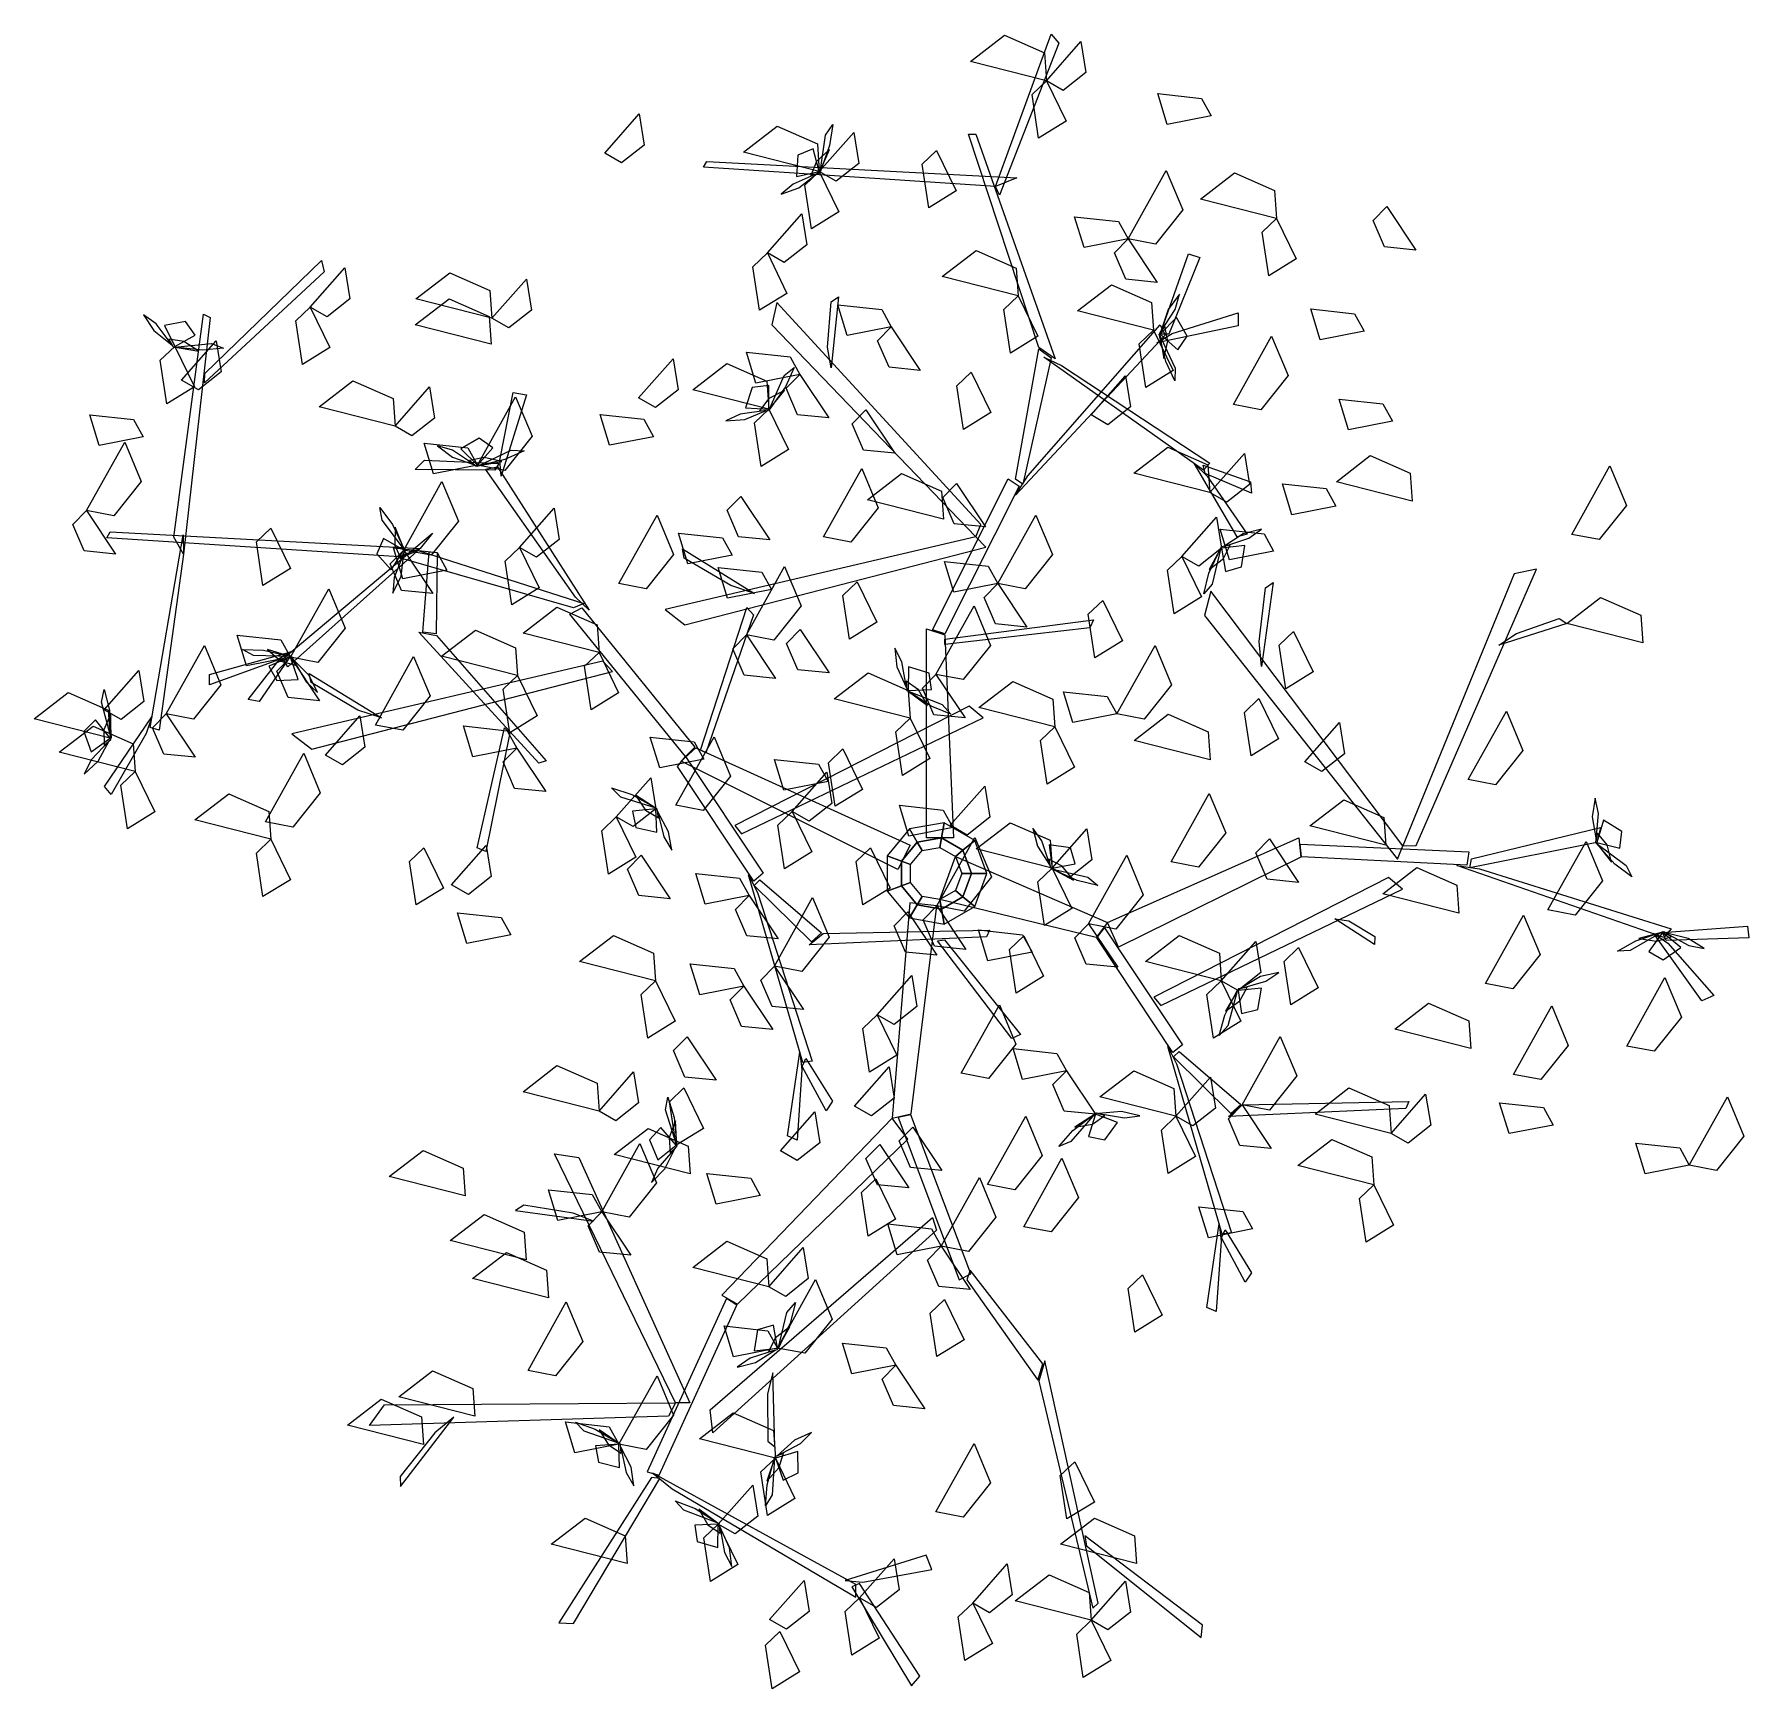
# Model space of a CAD drawing. Extents: x -1.84 to 1.65, y -1.67 to 1.69.
import ezdxf

# ---------------------------------------------------------------- set-up
doc = ezdxf.new("R2010")
doc.units = 0
doc.header["$MEASUREMENT"] = 0
doc.layers.get('0').update_dxf_attribs({"linetype": 'CONTINUOUS'})

msp = doc.modelspace()

# ---------------------------------------------------------------- linework, layer by layer
at = {"color": 72, "linetype": 'CONTINUOUS'}
for points in [[(0.2218, 1.5989, 2.9927), (0.0672, 1.6382, 2.9615), (0.1362, 1.6913, 2.948), (0.2178, 1.6554, 2.9704)], [(0.2218, 1.5989, 2.9927), (0.2921, 1.6786, 2.9161), (0.3023, 1.6154, 2.9216), (0.2562, 1.5792, 2.9682)], [(0.2218, 1.5989, 2.8381), (0.2617, 1.5167, 2.8066), (0.206, 1.4822, 2.9187), (0.1925, 1.5709, 2.9015)], [(0.5569, 1.5276, 3.5227), (0.4673, 1.5099, 3.4912), (0.4482, 1.5727, 3.6034), (0.5373, 1.563, 3.5861)], [(-0.6771, 1.4516, 3.9994), (-0.6068, 1.5313, 3.9229), (-0.5966, 1.468, 3.9283), (-0.6427, 1.4319, 3.9749)], [(-0.2403, 1.4141, 2.9927), (-0.3948, 1.4534, 2.9615), (-0.3258, 1.5065, 2.948), (-0.2442, 1.4705, 2.9704)], [(-0.2403, 1.4141, 2.9927), (-0.1699, 1.4938, 2.9161), (-0.1597, 1.4306, 2.9216), (-0.2058, 1.3944, 2.9682)], [(-0.0016, 1.4571, 3.1826), (0.0383, 1.3749, 3.1511), (-0.0174, 1.3404, 3.2632), (-0.0309, 1.4291, 3.246)], [(-0.2403, 1.4141, 2.9927), (-0.2003, 1.3319, 2.9612), (-0.256, 1.2974, 3.0733), (-0.2695, 1.3861, 3.0561)], [(0.388, 1.277, 2.6216), (0.4655, 1.4164, 2.5905), (0.4992, 1.3361, 2.5769), (0.4436, 1.2664, 2.5993)], [(0.6901, 1.3188, 3.4918), (0.5355, 1.3581, 3.4606), (0.6045, 1.4112, 3.4471), (0.6861, 1.3753, 3.4695)], [(-0.3461, 1.2484, 3.7006), (-0.2758, 1.3281, 3.624), (-0.2656, 1.2648, 3.6295), (-0.3117, 1.2287, 3.6761)], [(0.9144, 1.3427, 2.9661), (0.9735, 1.2543, 2.8895), (0.9097, 1.2606, 2.895), (0.8866, 1.3144, 2.9416)], [(0.388, 1.277, 2.6216), (0.2983, 1.2594, 2.5901), (0.2792, 1.3221, 2.7023), (0.3684, 1.3125, 2.685)], [(0.6901, 1.3188, 3.6464), (0.7301, 1.2367, 3.6149), (0.6743, 1.2022, 3.727), (0.6608, 1.2908, 3.7098)], [(0.388, 1.277, 2.6216), (0.447, 1.1886, 2.5451), (0.3833, 1.1949, 2.5505), (0.3601, 1.2487, 2.5971)], [(-0.3461, 1.2484, 3.3295), (-0.3062, 1.1662, 3.298), (-0.3619, 1.1317, 3.4101), (-0.3754, 1.2203, 3.3929)], [(0.1642, 1.1611, 3.5493), (0.0096, 1.2004, 3.5182), (0.0786, 1.2535, 3.5046), (0.1602, 1.2176, 3.527)], [(-1.2764, 1.1384, 2.8381), (-1.206, 1.2181, 2.7615), (-1.1958, 1.1549, 2.767), (-1.2419, 1.1187, 2.8136)], [(-0.9068, 1.1157, 3.1473), (-1.0614, 1.155, 3.1162), (-0.9924, 1.208, 3.1026), (-0.9108, 1.1721, 3.125)], [(-0.9068, 1.1157, 3.1473), (-0.8364, 1.1954, 3.0708), (-0.8262, 1.1321, 3.0762), (-0.8723, 1.096, 3.1228)], [(-0.9079, 1.0627, 3.9994), (-1.0625, 1.102, 3.9683), (-0.9935, 1.155, 3.9548), (-0.9119, 1.1191, 3.9771)], [(0.1642, 1.1611, 3.1473), (0.2042, 1.079, 3.1158), (0.1484, 1.0445, 3.228), (0.1349, 1.1331, 3.2107)], [(0.4399, 1.0914, 3.1473), (0.2853, 1.1307, 3.1162), (0.3543, 1.1838, 3.1026), (0.4359, 1.1479, 3.125)], [(-1.2764, 1.1384, 2.9927), (-1.2364, 1.0562, 2.9612), (-1.2922, 1.0217, 3.0733), (-1.3056, 1.1104, 3.0561)], [(-0.0938, 1.0978, 3.8249), (-0.1835, 1.0802, 3.7934), (-0.2026, 1.1429, 3.9055), (-0.1134, 1.1333, 3.8882)], [(0.8684, 1.0893, 3.1207), (0.7788, 1.0717, 3.0892), (0.7597, 1.1344, 3.2014), (0.8488, 1.1248, 3.1841)], [(-0.0938, 1.0978, 3.8249), (-0.0348, 1.0094, 3.7483), (-0.0985, 1.0158, 3.7538), (-0.1217, 1.0696, 3.8004)], [(0.4399, 1.0914, 3.3947), (0.4799, 1.0093, 3.3632), (0.4241, 0.9748, 3.4753), (0.4106, 1.0634, 3.4581)], [(-1.5521, 1.0581, 2.9927), (-1.5121, 0.9759, 2.9612), (-1.5679, 0.9414, 3.0733), (-1.5813, 1.0301, 3.0561)], [(-1.5382, 0.9897, 3.3501), (-1.4678, 1.0695, 3.2735), (-1.4576, 1.0062, 3.279), (-1.5037, 0.9701, 3.3255)], [(0.6023, 0.9398, 3.43), (0.6799, 1.0792, 3.3988), (0.7136, 0.9989, 3.3853), (0.658, 0.9292, 3.4076)], [(-0.6084, 0.9536, 3.5493), (-0.538, 1.0333, 3.4728), (-0.5278, 0.97, 3.4782), (-0.5739, 0.9339, 3.5248)], [(-0.3433, 0.9308, 3.5493), (-0.4978, 0.9701, 3.5182), (-0.4288, 1.0232, 3.5046), (-0.3472, 0.9873, 3.527)], [(-0.2801, 1.0013, 2.6216), (-0.3697, 0.9837, 2.5901), (-0.3888, 1.0464, 2.7023), (-0.2997, 1.0368, 2.685)], [(-1.1037, 0.896, 3.1473), (-1.2583, 0.9353, 3.1162), (-1.1893, 0.9884, 3.1026), (-1.1077, 0.9525, 3.125)], [(-0.2801, 1.0013, 2.6216), (-0.221, 0.9129, 2.5451), (-0.2848, 0.9192, 2.5505), (-0.3079, 0.973, 2.5971)], [(0.0689, 1.006, 3.9789), (0.1089, 0.9238, 3.9474), (0.0532, 0.8893, 4.0595), (0.0397, 0.978, 4.0423)], [(0.3126, 0.9187, 3.1473), (0.383, 0.9985, 3.0708), (0.3932, 0.9352, 3.0762), (0.3471, 0.899, 3.1228)], [(-1.1037, 0.896, 2.8381), (-1.0333, 0.9757, 2.7615), (-1.0231, 0.9125, 2.767), (-1.0692, 0.8763, 2.8136)], [(-0.936, 0.8165, 2.467), (-0.8584, 0.9559, 2.4358), (-0.8248, 0.8756, 2.4223), (-0.8804, 0.8059, 2.4447)], [(0.926, 0.906, 2.9661), (0.8363, 0.8884, 2.9346), (0.8173, 0.9511, 3.0467), (0.9064, 0.9415, 3.0295)], [(-1.6161, 0.8741, 2.6216), (-1.7058, 0.8564, 2.5901), (-1.7249, 0.9192, 2.7023), (-1.6357, 0.9095, 2.685)], [(-0.5775, 0.8746, 1.8145), (-0.6671, 0.857, 1.783), (-0.6862, 0.9197, 1.8951), (-0.5971, 0.91, 1.8778)], [(-0.3433, 0.9308, 3.5493), (-0.3033, 0.8487, 3.5178), (-0.359, 0.8142, 3.63), (-0.3725, 0.9028, 3.6127)], [(-0.146, 0.9292, 2.9661), (-0.0869, 0.8408, 2.8895), (-0.1507, 0.8471, 2.895), (-0.1738, 0.9009, 2.9416)], [(-1.7313, 0.7241, 2.6216), (-1.6537, 0.8635, 2.5905), (-1.6201, 0.7832, 2.5769), (-1.6757, 0.7135, 2.5993)], [(-0.936, 0.8165, 2.467), (-1.0256, 0.7989, 2.4355), (-1.0447, 0.8616, 2.5476), (-0.9556, 0.852, 2.5304)], [(0.5544, 0.7608, 3.9994), (0.3998, 0.8001, 3.9683), (0.4688, 0.8532, 3.9548), (0.5504, 0.8173, 3.9771)], [(0.5544, 0.7608, 3.9994), (0.6248, 0.8405, 3.9229), (0.635, 0.7773, 3.9283), (0.5889, 0.7411, 3.9749)], [(-0.2317, 0.6707, 3.8249), (-0.1541, 0.81, 3.7937), (-0.1205, 0.7297, 3.7802), (-0.1761, 0.6601, 3.8025)], [(0.9663, 0.7436, 3.3372), (0.8118, 0.7829, 3.306), (0.8808, 0.836, 3.2925), (0.9623, 0.8, 3.3148)], [(1.2908, 0.6757, 3.7227), (1.3683, 0.8151, 3.6915), (1.402, 0.7348, 3.678), (1.3464, 0.6651, 3.7003)], [(-1.086, 0.6438, 2.6216), (-1.0084, 0.7832, 2.5905), (-0.9747, 0.7029, 2.5769), (-1.0303, 0.6332, 2.5993)], [(0.0123, 0.707, 3.4918), (-0.1422, 0.7463, 3.4606), (-0.0732, 0.7994, 3.4471), (0.0084, 0.7635, 3.4695)], [(0.0388, 0.7792, 2.9661), (0.0979, 0.6908, 2.8895), (0.0341, 0.6971, 2.895), (0.011, 0.7509, 2.9416)], [(0.8109, 0.7333, 3.1207), (0.7212, 0.7157, 3.0892), (0.7021, 0.7784, 3.2014), (0.7913, 0.7688, 3.1841)], [(-0.3998, 0.7531, 2.1836), (-0.3408, 0.6646, 2.107), (-0.4045, 0.671, 2.1125), (-0.4277, 0.7248, 2.1591)], [(-1.7313, 0.7241, 2.6216), (-1.6722, 0.6357, 2.5451), (-1.736, 0.642, 2.5505), (-1.7591, 0.6958, 2.5971)], [(-0.8504, 0.6491, 3.9994), (-0.78, 0.7289, 3.9229), (-0.7698, 0.6656, 3.9283), (-0.8159, 0.6294, 3.9749)], [(-0.6482, 0.5756, 2.7763), (-0.5706, 0.715, 2.7451), (-0.537, 0.6347, 2.7316), (-0.5926, 0.565, 2.7539)], [(0.1229, 0.5756, 2.6216), (0.2004, 0.715, 2.5905), (0.2341, 0.6347, 2.5769), (0.1785, 0.565, 2.5993)], [(0.4975, 0.6309, 3.1473), (0.5678, 0.7106, 3.0708), (0.578, 0.6474, 3.0762), (0.5319, 0.6112, 3.1228)], [(-1.3567, 0.6885, 3.1473), (-1.3167, 0.6063, 3.1158), (-1.3724, 0.5718, 3.228), (-1.3859, 0.6604, 3.2107)], [(-0.4179, 0.6332, 3.0236), (-0.5076, 0.6156, 2.9921), (-0.5266, 0.6783, 3.1043), (-0.4375, 0.6687, 3.087)], [(0.6841, 0.6414, 2.9661), (0.5945, 0.6237, 2.9346), (0.5754, 0.6865, 3.0467), (0.6646, 0.6768, 3.0295)], [(-1.086, 0.6438, 2.6216), (-1.0269, 0.5554, 2.5451), (-1.0906, 0.5617, 2.5505), (-1.1138, 0.6155, 2.5971)], [(-0.9982, 0.6031, 2.1836), (-1.0878, 0.5855, 2.1521), (-1.1069, 0.6482, 2.2642), (-1.0178, 0.6386, 2.247)], [(-0.8504, 0.6491, 3.9994), (-0.8104, 0.567, 3.9679), (-0.8661, 0.5325, 4.0801), (-0.8796, 0.6211, 4.0628)], [(0.4975, 0.6309, 3.1473), (0.5374, 0.5488, 3.1158), (0.4817, 0.5143, 3.228), (0.4682, 0.6029, 3.2107)], [(-0.3376, 0.5635, 2.7763), (-0.4273, 0.5459, 2.7447), (-0.4464, 0.6086, 2.8569), (-0.3572, 0.599, 2.8396)], [(-0.3885, 0.4712, 3.5112), (-0.3109, 0.6105, 3.48), (-0.2773, 0.5302, 3.4665), (-0.3329, 0.4606, 3.4889)], [(0.1229, 0.5756, 3.0855), (0.0332, 0.558, 3.054), (0.0141, 0.6207, 3.1661), (0.1033, 0.6111, 3.1489)], [(-1.3162, 0.4257, 2.6216), (-1.2387, 0.565, 2.5905), (-1.205, 0.4848, 2.5769), (-1.2606, 0.4151, 2.5993)], [(-0.1631, 0.5792, 3.9994), (-0.1231, 0.4971, 3.9679), (-0.1788, 0.4626, 4.0801), (-0.1923, 0.5512, 4.0628)], [(0.1229, 0.5756, 2.6216), (0.182, 0.4872, 2.5451), (0.1182, 0.4935, 2.5505), (0.095, 0.5473, 2.5971)], [(-0.6886, 0.4355, 2.9927), (-0.8432, 0.4748, 2.9615), (-0.7742, 0.5279, 2.948), (-0.6926, 0.4919, 2.9704)], [(-0.0029, 0.3908, 3.1783), (0.0747, 0.5302, 3.1471), (0.1083, 0.4499, 3.1336), (0.0527, 0.3802, 3.1559)], [(0.3363, 0.5411, 3.9994), (0.3763, 0.459, 3.9679), (0.3205, 0.4245, 4.0801), (0.307, 0.5131, 4.0628)], [(1.4351, 0.4553, 4.0938), (1.2805, 0.4946, 4.0626), (1.3495, 0.5476, 4.0491), (1.4311, 0.5117, 4.0714)], [(-1.3162, 0.4257, 2.467), (-1.4058, 0.408, 2.4355), (-1.4249, 0.4708, 2.5476), (-1.3358, 0.4611, 2.5304)], [(-0.8546, 0.3886, 3.4184), (-1.0092, 0.4279, 3.3873), (-0.9402, 0.4809, 3.3737), (-0.8586, 0.445, 3.3961)], [(-0.3885, 0.4712, 3.604), (-0.3294, 0.3827, 3.5274), (-0.3932, 0.3891, 3.5329), (-0.4163, 0.4429, 3.5795)], [(-0.2791, 0.4822, 1.5362), (-0.22, 0.3938, 1.4596), (-0.2838, 0.4001, 1.4651), (-0.3069, 0.4539, 1.5117)], [(0.7249, 0.4781, 3.4918), (0.7649, 0.3959, 3.4603), (0.7092, 0.3614, 3.5724), (0.6957, 0.45, 3.5552)], [(-1.5692, 0.3105, 2.7763), (-1.4916, 0.4499, 2.7451), (-1.458, 0.3696, 2.7316), (-1.5136, 0.2999, 2.7539)], [(-1.3162, 0.4257, 2.6216), (-1.2571, 0.3372, 2.5451), (-1.3209, 0.3436, 2.5505), (-1.344, 0.3974, 2.5971)], [(-1.1435, 0.2878, 3.1783), (-1.066, 0.4272, 3.1471), (-1.0323, 0.3469, 3.1336), (-1.0879, 0.2772, 3.1559)], [(-0.6886, 0.4355, 2.9927), (-0.6487, 0.3533, 2.9612), (-0.7044, 0.3188, 3.0733), (-0.7179, 0.4075, 3.0561)], [(0.3652, 0.3105, 2.7763), (0.4428, 0.4499, 2.7451), (0.4764, 0.3696, 2.7316), (0.4208, 0.2999, 2.7539)], [(-1.6953, 0.3189, 3.4184), (-1.625, 0.3986, 3.3419), (-1.6148, 0.3354, 3.3473), (-1.6608, 0.2992, 3.3939)], [(-0.8546, 0.3886, 3.4184), (-0.8146, 0.3064, 3.3869), (-0.8704, 0.2719, 3.4991), (-0.8839, 0.3605, 3.4818)], [(-0.0556, 0.3018, 3.9994), (-0.2102, 0.3411, 3.9683), (-0.1412, 0.3942, 3.9548), (-0.0596, 0.3583, 3.9771)], [(-0.0029, 0.3908, 2.1269), (0.0562, 0.3024, 2.0503), (-0.0076, 0.3087, 2.0558), (-0.0307, 0.3625, 2.1024)], [(-1.6832, 0.2613, 3.4184), (-1.8378, 0.3006, 3.3873), (-1.7688, 0.3537, 3.3737), (-1.6872, 0.3178, 3.3961)], [(0.2391, 0.284, 3.5731), (0.0845, 0.3233, 3.5419), (0.1535, 0.3764, 3.5284), (0.2351, 0.3405, 3.5507)], [(0.3652, 0.3105, 1.9722), (0.2756, 0.2929, 1.9407), (0.2565, 0.3556, 2.0529), (0.3456, 0.346, 2.0356)], [(0.6542, 0.3416, 3.5731), (0.6941, 0.2595, 3.5416), (0.6384, 0.225, 3.6537), (0.6249, 0.3136, 3.6364)], [(1.0801, 0.1768, 3.8249), (1.1577, 0.3162, 3.7937), (1.1913, 0.2359, 3.7802), (1.1357, 0.1662, 3.8025)], [(-1.6324, 0.1931, 2.9927), (-1.7869, 0.2324, 2.9615), (-1.7179, 0.2855, 2.948), (-1.6364, 0.2496, 2.9704)], [(-1.5692, 0.3105, 2.6216), (-1.5101, 0.2221, 2.5451), (-1.5739, 0.2284, 2.5505), (-1.597, 0.2822, 2.5971)], [(-1.2454, 0.2265, 3.4184), (-1.1751, 0.3062, 3.3419), (-1.1649, 0.2429, 3.3473), (-1.2109, 0.2068, 3.3939)], [(-0.8557, 0.2409, 2.7763), (-0.9453, 0.2232, 2.7447), (-0.9644, 0.286, 2.8569), (-0.8753, 0.2763, 2.8396)], [(-0.0556, 0.3018, 3.9994), (-0.0156, 0.2196, 3.9679), (-0.0714, 0.1851, 4.0801), (-0.0849, 0.2738, 4.0628)], [(0.2391, 0.284, 3.2638), (0.2791, 0.2019, 3.2323), (0.2233, 0.1674, 3.3444), (0.2098, 0.256, 3.3272)], [(0.555, 0.2173, 2.9927), (0.4004, 0.2566, 2.9615), (0.4694, 0.3097, 2.948), (0.551, 0.2738, 2.9704)], [(0.7477, 0.213, 3.4918), (0.818, 0.2927, 3.4152), (0.8282, 0.2294, 3.4207), (0.7821, 0.1933, 3.4673)], [(-0.4755, 0.2181, 2.467), (-0.5651, 0.2005, 2.4355), (-0.5842, 0.2632, 2.5476), (-0.4951, 0.2536, 2.5304)], [(-0.532, 0.1247, 1.3815), (-0.4545, 0.2641, 1.3504), (-0.4208, 0.1838, 1.3369), (-0.4764, 0.1141, 1.3592)], [(-1.367, 0.0909, 3.604), (-1.2895, 0.2303, 3.5728), (-1.2558, 0.15, 3.5593), (-1.3114, 0.0803, 3.5816)], [(-0.8557, 0.2409, 3.0855), (-0.7966, 0.1524, 3.0089), (-0.8604, 0.1588, 3.0144), (-0.8835, 0.2126, 3.061)], [(-0.2225, 0.1727, 2.7763), (-0.3122, 0.1551, 2.7447), (-0.3312, 0.2178, 2.8569), (-0.2421, 0.2081, 2.8396)], [(-0.1923, 0.2391, 1.9072), (-0.1523, 0.1569, 1.8757), (-0.2081, 0.1224, 1.9879), (-0.2216, 0.211, 1.9706)], [(-1.6324, 0.1931, 2.9927), (-1.5924, 0.111, 2.9612), (-1.6481, 0.0765, 3.0733), (-1.6616, 0.1651, 3.0561)], [(-0.6538, 0.1007, 2.8381), (-0.5834, 0.1804, 2.7615), (-0.5732, 0.1172, 2.767), (-0.6193, 0.081, 2.8136)], [(-0.2953, 0.1118, 1.9072), (-0.225, 0.1916, 1.8307), (-0.2148, 0.1283, 1.8361), (-0.2608, 0.0921, 1.8827)], [(-1.3567, 0.0553, 3.4566), (-1.5112, 0.0946, 3.4254), (-1.4422, 0.1476, 3.4119), (-1.3607, 0.1117, 3.4342)], [(0.0262, 0.0837, 3.9994), (0.0965, 0.1634, 3.9229), (0.1067, 0.1001, 3.9283), (0.0607, 0.064, 3.9749)], [(0.4756, 0.0091, 3.1207), (0.5531, 0.1485, 3.0896), (0.5868, 0.0682, 3.076), (0.5312, -0.0015, 3.0984)], [(-0.2953, 0.1118, 1.9072), (-0.2553, 0.0297, 1.8757), (-0.3111, -0.0048, 1.9879), (-0.3246, 0.0838, 1.9706)], [(0.0315, 0.0793, 1.5362), (-0.0582, 0.0617, 1.5047), (-0.0773, 0.1244, 1.6168), (0.0119, 0.1147, 1.5995)], [(0.9125, 0.0431, 2.9927), (0.7579, 0.0824, 2.9615), (0.8269, 0.1355, 2.948), (0.9085, 0.0996, 2.9704)], [(-0.6538, 0.1007, 3.704), (-0.6138, 0.0186, 3.6724), (-0.6696, -0.016, 3.7846), (-0.6831, 0.0727, 3.7673)], [(0.2334, -0.0033, 1.9072), (0.0788, 0.036, 1.8761), (0.1478, 0.0891, 1.8626), (0.2294, 0.0532, 1.8849)], [(0.2334, -0.0033, 1.9072), (0.3037, 0.0764, 1.8307), (0.3139, 0.0132, 1.8361), (0.2678, -0.023, 1.8827)], [(-1.3567, 0.0553, 3.1473), (-1.3167, -0.0269, 3.1158), (-1.3724, -0.0614, 3.228), (-1.3859, 0.0272, 3.2107)], [(-1.0448, 0.0382, 3.8448), (-1.0048, -0.0439, 3.8133), (-1.0606, -0.0784, 3.9254), (-1.074, 0.0102, 3.9082)], [(-0.9886, -0.0372, 3.5493), (-0.9182, 0.0426, 3.4728), (-0.908, -0.0207, 3.4782), (-0.9541, -0.0568, 3.5248)], [(-0.1359, 0.0382, 3.9994), (-0.0959, -0.0439, 3.9679), (-0.1517, -0.0784, 4.0801), (-0.1652, 0.0102, 4.0628)], [(-0.0013, -0.0804, 1.3814), (0.0763, 0.0589, 1.3502), (0.1099, -0.0214, 1.3367), (0.0543, -0.0911, 1.359)], [(0.6758, 0.056, 3.0855), (0.7349, -0.0324, 3.0089), (0.6711, -0.026, 3.0144), (0.6479, 0.0277, 3.061)], [(1.2422, -0.0883, 3.8249), (1.3198, 0.0511, 3.7937), (1.3534, -0.0292, 3.7802), (1.2978, -0.0989, 3.8025)], [(-0.6027, 0.0227, 2.6216), (-0.5436, -0.0657, 2.5451), (-0.6074, -0.0594, 2.5505), (-0.6306, -0.0056, 2.5971)], [(0.3077, -0.1166, 2.1269), (0.3852, 0.0227, 2.0957), (0.4189, -0.0576, 2.0822), (0.3633, -0.1273, 2.1045)], [(-0.3831, -0.0591, 1.9722), (-0.4727, -0.0767, 1.9407), (-0.4918, -0.014, 2.0529), (-0.4027, -0.0236, 2.0356)], [(0.2334, -0.0033, 1.9072), (0.2733, -0.0855, 1.8757), (0.2176, -0.12, 1.9879), (0.2041, -0.0313, 1.9706)], [(1.061, -0.0947, 3.5493), (0.9064, -0.0554, 3.5182), (0.9754, -0.0023, 3.5046), (1.057, -0.0383, 3.527)], [(-0.3831, -0.0591, 2.467), (-0.324, -0.1475, 2.3904), (-0.3878, -0.1412, 2.3959), (-0.4109, -0.0874, 2.4425)], [(-0.3317, -0.2028, 2.1836), (-0.2541, -0.0634, 2.1524), (-0.2205, -0.1437, 2.1389), (-0.2761, -0.2134, 2.1613)], [(-0.8678, -0.1394, 2.6216), (-0.9575, -0.157, 2.5901), (-0.9765, -0.0943, 2.7023), (-0.8874, -0.1039, 2.685)], [(-0.0604, -0.0924, 2.6216), (-0.0013, -0.1808, 2.5451), (-0.0651, -0.1745, 2.5505), (-0.0883, -0.1207, 2.5971)], [(-0.0013, -0.0804, 1.2267), (0.0578, -0.1689, 1.1502), (-0.006, -0.1625, 1.1556), (-0.0291, -0.1087, 1.2022)], [(1.115, -0.2383, 3.8249), (1.1925, -0.0989, 3.7937), (1.2262, -0.1792, 3.7802), (1.1706, -0.2489, 3.8025)], [(0.1925, -0.1742, 2.6216), (0.1029, -0.1918, 2.5901), (0.0838, -0.1291, 2.7023), (0.173, -0.1388, 2.685)], [(0.3077, -0.1166, 2.6216), (0.3668, -0.2051, 2.5451), (0.303, -0.1987, 2.5505), (0.2798, -0.1449, 2.5971)], [(-0.5735, -0.2326, 3.1473), (-0.7281, -0.1933, 3.1162), (-0.6591, -0.1402, 3.1026), (-0.5775, -0.1761, 3.125)], [(0.1758, -0.1412, 1.7526), (0.2158, -0.2233, 1.7211), (0.16, -0.2578, 1.8332), (0.1465, -0.1692, 1.816)], [(0.5777, -0.2326, 2.9927), (0.4232, -0.1933, 2.9615), (0.4922, -0.1402, 2.948), (0.5738, -0.1761, 2.9704)], [(0.5777, -0.2326, 2.9927), (0.6481, -0.1528, 2.9161), (0.6583, -0.2161, 2.9216), (0.6122, -0.2522, 2.9682)], [(0.735, -0.1652, 4.35), (0.775, -0.2473, 4.3185), (0.7192, -0.2819, 4.4306), (0.7058, -0.1932, 4.4134)], [(-0.3942, -0.2434, 3.5462), (-0.4838, -0.261, 3.5147), (-0.5029, -0.1983, 3.6268), (-0.4138, -0.2079, 3.6096)], [(-0.3317, -0.2028, 2.1836), (-0.2726, -0.2912, 2.107), (-0.3364, -0.2849, 2.1125), (-0.3595, -0.2311, 2.1591)], [(-0.5735, -0.2326, 2.8381), (-0.5335, -0.3147, 2.8066), (-0.5893, -0.3492, 2.9187), (-0.6028, -0.2606, 2.9015)], [(-0.3942, -0.2434, 1.5362), (-0.3351, -0.3318, 1.4596), (-0.3989, -0.3255, 1.4651), (-0.422, -0.2717, 1.5117)], [(-0.1226, -0.3017, 1.7526), (-0.0523, -0.222, 1.676), (-0.0421, -0.2853, 1.6815), (-0.0881, -0.3214, 1.7281)], [(0.5777, -0.2326, 2.9927), (0.6177, -0.3147, 2.9612), (0.562, -0.3492, 3.0733), (0.5485, -0.2606, 3.0561)], [(1.4028, -0.3655, 3.8249), (1.4803, -0.2261, 3.7937), (1.514, -0.3064, 3.7802), (1.4584, -0.3761, 3.8025)], [(1.0852, -0.3704, 3.4566), (0.9306, -0.3311, 3.4254), (0.9996, -0.278, 3.4119), (1.0812, -0.314, 3.4342)], [(-0.1226, -0.3017, 1.7526), (-0.0826, -0.3839, 1.7211), (-0.1384, -0.4184, 1.8332), (-0.1519, -0.3298, 1.816)], [(0.0485, -0.4209, 2.1836), (0.1261, -0.2816, 2.1524), (0.1597, -0.3619, 2.1389), (0.1041, -0.4315, 2.1613)], [(1.1725, -0.4231, 3.8249), (1.2501, -0.2837, 3.7937), (1.2837, -0.364, 3.7802), (1.2281, -0.4337, 3.8025)], [(-0.5093, -0.3464, 3.7008), (-0.4502, -0.4348, 3.6242), (-0.514, -0.4285, 3.6297), (-0.5372, -0.3747, 3.6763)], [(0.6202, -0.4854, 3.7037), (0.6977, -0.346, 3.6725), (0.7314, -0.4263, 3.659), (0.6758, -0.496, 3.6814)], [(0.2627, -0.4157, 3.8583), (0.1731, -0.4333, 3.8268), (0.154, -0.3706, 3.939), (0.2431, -0.3803, 3.9217)], [(-0.6886, -0.4977, 3.704), (-0.8432, -0.4584, 3.6728), (-0.7742, -0.4053, 3.6593), (-0.6926, -0.4412, 3.6816)], [(-0.6886, -0.4977, 2.8381), (-0.6183, -0.4179, 2.7615), (-0.6081, -0.4812, 2.767), (-0.6542, -0.5173, 2.8136)], [(-0.1686, -0.4877, 3.9202), (-0.0982, -0.408, 3.8436), (-0.088, -0.4712, 3.8491), (-0.1341, -0.5074, 3.8957)], [(0.2627, -0.4157, 3.7037), (0.3218, -0.5041, 3.6271), (0.258, -0.4978, 3.6326), (0.2349, -0.444, 3.6792)], [(0.4853, -0.5083, 2.9927), (0.3308, -0.469, 2.9615), (0.3998, -0.4159, 2.948), (0.4814, -0.4518, 2.9704)], [(-0.516, -0.4507, 3.1473), (-0.476, -0.5329, 3.1158), (-0.5317, -0.5674, 3.228), (-0.5452, -0.4787, 3.2107)], [(0.4853, -0.5083, 2.9927), (0.5557, -0.4285, 2.9161), (0.5659, -0.4918, 2.9216), (0.5198, -0.528, 2.9682)], [(0.9231, -0.5431, 3.4566), (0.7685, -0.5038, 3.4254), (0.8375, -0.4507, 3.4119), (0.9191, -0.4867, 3.4342)], [(0.6202, -0.4854, 3.7037), (0.6793, -0.5738, 3.6271), (0.6155, -0.5675, 3.6326), (0.5923, -0.5137, 3.6792)], [(0.9231, -0.5431, 3.5493), (0.9935, -0.4634, 3.4728), (1.0037, -0.5266, 3.4782), (0.9576, -0.5628, 3.5248)], [(1.2528, -0.5261, 3.6703), (1.1632, -0.5437, 3.6387), (1.1441, -0.481, 3.7509), (1.2332, -0.4906, 3.7336)], [(1.53, -0.6079, 3.8249), (1.6076, -0.4685, 3.7937), (1.6412, -0.5488, 3.7802), (1.5856, -0.6185, 3.8025)], [(-0.3195, -0.579, 1.9072), (-0.2492, -0.4992, 1.8307), (-0.239, -0.5625, 1.8361), (-0.2851, -0.5986, 1.8827)], [(0.1021, -0.6475, 3.8583), (0.1797, -0.5081, 3.8272), (0.2133, -0.5884, 3.8136), (0.1577, -0.6581, 3.836)], [(0.4853, -0.5083, 2.9927), (0.5253, -0.5904, 2.9612), (0.4696, -0.6249, 3.0733), (0.4561, -0.5363, 3.0561)], [(-0.5034, -0.6256, 3.58), (-0.6579, -0.5863, 3.5489), (-0.5889, -0.5332, 3.5353), (-0.5074, -0.5691, 3.5577)], [(-0.0498, -0.5302, 2.467), (0.0093, -0.6186, 2.3904), (-0.0545, -0.6123, 2.3959), (-0.0777, -0.5585, 2.4425)], [(0.8883, -0.6476, 3.5493), (0.7337, -0.6083, 3.5182), (0.8027, -0.5553, 3.5046), (0.8843, -0.5912, 3.527)], [(-0.9611, -0.6705, 3.4184), (-1.1156, -0.6312, 3.3873), (-1.0466, -0.5782, 3.3737), (-0.965, -0.6141, 3.3961)], [(-0.683, -0.7029, 2.7763), (-0.6055, -0.5635, 2.7451), (-0.5718, -0.6438, 2.7316), (-0.6274, -0.7135, 2.7539)], [(-0.1175, -0.5657, 3.7037), (-0.0584, -0.6541, 3.6271), (-0.1222, -0.6478, 3.6326), (-0.1454, -0.594, 3.6792)], [(1.53, -0.6079, 3.8249), (1.4404, -0.6255, 3.7934), (1.4213, -0.5628, 3.9055), (1.5104, -0.5724, 3.8882)], [(-0.3604, -0.6696, 2.467), (-0.45, -0.6872, 2.4355), (-0.4691, -0.6245, 2.5476), (-0.38, -0.6341, 2.5304)], [(0.1758, -0.733, 2.1836), (0.2533, -0.5936, 2.1524), (0.287, -0.6739, 2.1389), (0.2314, -0.7436, 2.1613)], [(-0.683, -0.7029, 2.7763), (-0.7727, -0.7205, 2.7447), (-0.7917, -0.6578, 2.8569), (-0.7026, -0.6674, 2.8396)], [(-0.1251, -0.6355, 2.9927), (-0.0852, -0.7177, 2.9612), (-0.1409, -0.7522, 3.0733), (-0.1544, -0.6635, 3.0561)], [(0.0077, -0.7726, 2.7763), (0.0853, -0.6332, 2.7451), (0.1189, -0.7135, 2.7316), (0.0633, -0.7832, 2.7539)], [(0.8883, -0.6476, 3.5493), (0.9283, -0.7298, 3.5178), (0.8725, -0.7643, 3.63), (0.859, -0.6757, 3.6127)], [(0.6409, -0.7377, 3.1783), (0.5513, -0.7554, 3.1467), (0.5322, -0.6926, 3.2589), (0.6213, -0.7023, 3.2416)], [(-0.8368, -0.8006, 3.6112), (-0.9913, -0.7613, 3.58), (-0.9223, -0.7082, 3.5665), (-0.8407, -0.7441, 3.5888)], [(-0.683, -0.7029, 3.0855), (-0.6239, -0.7913, 3.0089), (-0.6877, -0.785, 3.0144), (-0.7109, -0.7312, 3.061)], [(0.0077, -0.7726, 2.467), (-0.0819, -0.7902, 2.4355), (-0.101, -0.7275, 2.5476), (-0.0119, -0.7371, 2.5304)], [(-0.3433, -0.8552, 2.9927), (-0.4978, -0.8159, 2.9615), (-0.4288, -0.7628, 2.948), (-0.3472, -0.7987, 2.9704)], [(-0.7917, -0.8779, 2.8381), (-0.9462, -0.8386, 2.8069), (-0.8772, -0.7855, 2.7934), (-0.7956, -0.8214, 2.8158)], [(-0.3433, -0.8552, 3.5493), (-0.2729, -0.7754, 3.4728), (-0.2627, -0.8387, 3.4782), (-0.3088, -0.8749, 3.5248)], [(0.0077, -0.7726, 3.2401), (0.0668, -0.861, 3.1635), (0.003, -0.8547, 3.169), (-0.0201, -0.8009, 3.2156)], [(0.4172, -0.8309, 3.5493), (0.4571, -0.9131, 3.5178), (0.4014, -0.9476, 3.63), (0.3879, -0.859, 3.6127)], [(-0.3255, -0.9801, 2.6216), (-0.248, -0.8408, 2.5905), (-0.2143, -0.921, 2.5769), (-0.2699, -0.9907, 2.5993)], [(-0.833, -1.0256, 2.467), (-0.7554, -0.8862, 2.4358), (-0.7218, -0.9665, 2.4223), (-0.7774, -1.0362, 2.4447)], [(0.0146, -0.8809, 2.9927), (0.0545, -0.963, 2.9612), (-0.0012, -0.9975, 3.0733), (-0.0147, -0.9089, 3.0561)], [(-0.3255, -0.9801, 2.6216), (-0.4152, -0.9977, 2.5901), (-0.4342, -0.935, 2.7023), (-0.3451, -0.9447, 2.685)], [(-0.0847, -1.015, 3.0855), (-0.1743, -1.0326, 3.054), (-0.1934, -0.9699, 3.1661), (-0.1043, -0.9795, 3.1489)], [(-0.9416, -1.1188, 2.9927), (-1.0962, -1.0795, 2.9615), (-1.0272, -1.0264, 2.948), (-0.9456, -1.0623, 2.9704)], [(-0.6482, -1.1755, 3.1783), (-0.5706, -1.0362, 3.1471), (-0.537, -1.1165, 3.1336), (-0.5926, -1.1861, 3.1559)], [(-0.0847, -1.015, 2.6216), (-0.0256, -1.1034, 2.5451), (-0.0894, -1.0971, 2.5505), (-0.1125, -1.0433, 2.5971)], [(-1.0461, -1.1763, 2.9927), (-1.2007, -1.137, 2.9615), (-1.1317, -1.084, 2.948), (-1.0501, -1.1199, 2.9704)], [(-0.3298, -1.204, 2.4979), (-0.4844, -1.1647, 2.4668), (-0.4154, -1.1116, 2.4532), (-0.3338, -1.1475, 2.4756)], [(-0.6482, -1.1755, 2.6216), (-0.7378, -1.1932, 2.5901), (-0.7569, -1.1304, 2.7023), (-0.6678, -1.1401, 2.685)], [(-0.0029, -1.3134, 3.1783), (0.0747, -1.174, 3.1471), (0.1083, -1.2543, 3.1336), (0.0527, -1.324, 3.1559)], [(-0.3298, -1.204, 3.5493), (-0.2899, -1.2861, 3.5178), (-0.3456, -1.3206, 3.63), (-0.3591, -1.232, 3.6127)], [(0.2793, -1.2112, 2.9927), (0.3193, -1.2933, 2.9612), (0.2635, -1.3278, 3.0733), (0.2501, -1.2392, 3.0561)], [(-0.4463, -1.3384, 3.1473), (-0.3759, -1.2587, 3.0708), (-0.3657, -1.3219, 3.0762), (-0.4118, -1.3581, 3.1228)], [(-0.6311, -1.4187, 2.9927), (-0.7857, -1.3794, 2.9615), (-0.7167, -1.3263, 2.948), (-0.6351, -1.3622, 2.9704)], [(-0.4463, -1.3384, 2.8381), (-0.4063, -1.4206, 2.8066), (-0.462, -1.4551, 2.9187), (-0.4755, -1.3664, 2.9015)], [(0.405, -1.4187, 2.9927), (0.2505, -1.3794, 2.9615), (0.3195, -1.3263, 2.948), (0.4011, -1.3622, 2.9704)], [(-0.1585, -1.4884, 2.9927), (-0.0881, -1.4086, 2.9161), (-0.0779, -1.4719, 2.9216), (-0.124, -1.5081, 2.9682)], [(0.0718, -1.499, 2.9927), (0.1422, -1.4193, 2.9161), (0.1523, -1.4825, 2.9216), (0.1063, -1.5187, 2.9682)], [(-0.3416, -1.5327, 3.9994), (-0.2712, -1.4529, 3.9229), (-0.261, -1.5162, 3.9283), (-0.3071, -1.5523, 3.9749)], [(0.3126, -1.5338, 2.9927), (0.1581, -1.4945, 2.9615), (0.2271, -1.4415, 2.948), (0.3087, -1.4774, 2.9704)], [(0.3126, -1.5338, 3.5493), (0.383, -1.4541, 3.4728), (0.3932, -1.5174, 3.4782), (0.3471, -1.5535, 3.5248)], [(-0.1585, -1.4884, 2.9927), (-0.1185, -1.5705, 2.9612), (-0.1742, -1.605, 3.0733), (-0.1877, -1.5164, 3.0561)], [(0.0718, -1.499, 3.4566), (0.1118, -1.5811, 3.4251), (0.056, -1.6156, 3.5372), (0.0425, -1.527, 3.5199)], [(0.3126, -1.5338, 3.5493), (0.3526, -1.616, 3.5178), (0.2969, -1.6505, 3.63), (0.2834, -1.5619, 3.6127)], [(-0.3205, -1.5566, 2.8381), (-0.2806, -1.6387, 2.8066), (-0.3363, -1.6732, 2.9187), (-0.3498, -1.5846, 2.9015)]]:
    msp.add_3dface(points, dxfattribs=at)
at = {"color": 34, "linetype": 'CONTINUOUS'}
for points in [[(0.1185, 1.3838, 3.5379), (0.2317, 1.6934, 4.0024), (0.2468, 1.6756, 3.9757), (0.126, 1.366, 3.5112)], [(0.2066, 1.0563, 3.0467), (0.0631, 1.4905, 3.6981), (0.0782, 1.4905, 3.6981), (0.2393, 1.0332, 3.012)], [(0.1185, 1.3838, 3.5379), (-0.4762, 1.4229, 3.8471), (-0.4695, 1.4346, 3.8572), (0.1614, 1.4011, 3.5383)], [(-1.4904, 1.0034, 3.0816), (-1.2535, 1.2328, 3.5461), (-1.2477, 1.2102, 3.5194), (-1.4914, 0.9841, 3.0549)], [(0.4532, 1.083, 2.7855), (0.5111, 1.2466, 3.2105), (0.5337, 1.239, 3.1909), (0.4708, 1.083, 2.7855)], [(-0.2238, 1.057, 2.7776), (-0.2162, 1.1493, 2.9425), (-0.2011, 1.159, 2.9598), (-0.2162, 1.015, 2.7024)], [(-1.5538, 0.6703, 2.5904), (-1.4937, 1.1237, 3.2418), (-1.4801, 1.1171, 3.2418), (-1.5344, 0.6352, 2.5557)], [(0.0883, 0.6958, 2.3827), (-0.327, 1.1473, 2.857), (-0.337, 1.102, 2.8093), (0.0782, 0.6711, 2.3568)], [(0.4775, 1.0843, 2.7813), (0.6123, 1.1269, 2.7362), (0.6123, 1.1001, 2.708), (0.4467, 1.0655, 2.7821)], [(0.1839, 0.7948, 2.4867), (0.4532, 1.102, 2.8093), (0.4633, 1.0814, 2.7877), (0.1588, 0.7556, 2.4455)], [(0.1588, 0.788, 2.4811), (0.2066, 1.0536, 3.0501), (0.2317, 1.0348, 3.0099), (0.1739, 0.7779, 2.4595)], [(0.2528, 1.0197, 3.0467), (0.5543, 0.8205, 3.4776), (0.5412, 0.8066, 3.4487), (0.2166, 1.0363, 2.9918)], [(-0.8905, 0.8271, 2.3425), (-0.863, 0.9643, 2.3972), (-0.8365, 0.9597, 2.3692), (-0.8878, 0.7943, 2.3206)], [(-0.9006, 0.8065, 2.3298), (-1.0628, 0.8075, 2.7647), (-1.044, 0.8271, 2.7616), (-0.8927, 0.8202, 2.3416)], [(-0.7362, 0.5477, 1.8525), (-0.9198, 0.8087, 2.353), (-0.8949, 0.8129, 2.3383), (-0.7087, 0.5215, 1.7949)], [(0.5486, 0.7939, 3.4437), (0.6302, 0.676, 3.4167), (0.6098, 0.6706, 3.3791), (0.5232, 0.819, 3.4372)], [(0.5405, 0.8169, 3.4472), (0.6371, 0.7824, 3.9213), (0.6391, 0.7595, 3.8994), (0.545, 0.7998, 3.4472)], [(-0.0099, 0.4814, 2.1575), (0.1437, 0.7886, 2.4802), (0.1663, 0.7742, 2.465), (0.0153, 0.4732, 2.1489)], [(-1.0956, 0.6299, 2.2541), (-1.6904, 0.669, 2.5633), (-1.6836, 0.6807, 2.5734), (-1.0527, 0.6472, 2.2545)], [(-1.5344, 0.6352, 2.5557), (-1.5838, 0.2772, 2.9866), (-1.602, 0.283, 2.9577), (-1.5351, 0.6749, 2.5008)], [(-1.0527, 0.6472, 2.2545), (-1.3221, 0.4062, 2.6854), (-1.3321, 0.4224, 2.6564), (-1.0276, 0.6779, 2.1995)], [(0.0782, 0.6711, 2.3568), (-0.5543, 0.5231, 2.7062), (-0.5139, 0.4916, 2.6711), (0.0982, 0.6499, 2.3376)], [(-0.7406, 0.526, 1.8309), (-1.0946, 0.6278, 2.258), (-1.0568, 0.6427, 2.247), (-0.7195, 0.5353, 1.826)], [(-1.0178, 0.6386, 2.247), (-1.0199, 0.4731, 2.8997), (-1.0472, 0.4769, 2.8536), (-1.034, 0.6402, 2.2221)], [(-0.4204, 0.5715, 2.6516), (-0.5153, 0.6274, 2.7899), (-0.5189, 0.6461, 2.8044), (-0.3722, 0.5558, 2.5885)], [(0.974, 0.0426, 3.4855), (1.219, 0.6049, 3.9597), (1.1734, 0.5958, 3.9121), (0.9473, 0.0418, 3.4595)], [(0.9473, 0.0418, 3.4595), (0.5561, 0.5604, 3.809), (0.5437, 0.5108, 3.7739), (0.9359, 0.0149, 3.4404)], [(0.6546, 0.4575, 3.7543), (0.6673, 0.567, 3.8927), (0.6829, 0.5778, 3.9072), (0.6597, 0.4071, 3.6912)], [(-0.5128, 0.224, 1.5885), (-0.7481, 0.5133, 1.8262), (-0.7237, 0.5265, 1.8151), (-0.4934, 0.2425, 1.5821)], [(-0.4823, 0.2369, 1.5691), (-0.3878, 0.5273, 1.6168), (-0.3746, 0.5123, 1.5973), (-0.4712, 0.2314, 1.5562)], [(0.0153, 0.4625, 2.1329), (0.3173, 0.5017, 2.1916), (0.3098, 0.4856, 2.1676), (0.0153, 0.4518, 2.1168)], [(1.1781, 0.4741, 3.8804), (1.2655, 0.5044, 4.0453), (1.2805, 0.4946, 4.0626), (1.1427, 0.4501, 3.8052)], [(-1.0191, 0.4701, 2.8975), (-0.7963, 0.2147, 3.6952), (-0.8108, 0.2105, 3.6952), (-1.055, 0.4767, 2.855)], [(-0.0224, 0.0585, 1.5269), (-0.0224, 0.4839, 2.1649), (0.0153, 0.4714, 2.1462), (0.0329, 0.0585, 1.5269)], [(-1.3463, 0.4184, 2.6515), (-1.4811, 0.3695, 2.6244), (-1.4811, 0.3906, 2.5868), (-1.3156, 0.4367, 2.6449)], [(-1.3221, 0.4204, 2.6549), (-1.38, 0.3358, 3.129), (-1.4026, 0.3397, 3.1071), (-1.3397, 0.4204, 2.6549)], [(-0.6811, 0.4179, 1.7544), (-1.3136, 0.2699, 2.1039), (-1.2732, 0.2384, 2.0688), (-0.6611, 0.3967, 1.7353)], [(-1.1797, 0.3183, 2.0492), (-1.2746, 0.3742, 2.1876), (-1.2782, 0.3929, 2.2021), (-1.1315, 0.3026, 1.9862)], [(-0.3986, 0.0662, 1.8893), (0.0934, 0.3027, 2.5226), (0.0649, 0.3263, 2.459), (-0.4123, 0.0833, 1.8546)], [(-1.6102, 0.2708, 2.9527), (-1.6814, 0.1463, 2.9256), (-1.695, 0.1624, 2.888), (-1.5986, 0.3047, 2.9461)], [(-0.8704, 0.2719, 3.4991), (-0.9186, 0.0302, 4.0679), (-0.9366, 0.0381, 4.0352), (-0.8811, 0.2819, 3.4664)], [(-0.5128, 0.224, 1.5885), (-0.3544, -0.0139, 2.0194), (-0.3739, -0.03, 1.9992), (-0.5289, 0.2036, 1.577)], [(-0.0806, -0.0061, 1.0776), (-0.5213, 0.2142, 1.5951), (-0.4915, 0.2415, 1.58), (-0.0558, 0.0434, 1.0776)], [(-0.0409, 0.0493, 0.4418), (-0.0565, 0.0763), (-0.1025, 0.0215), (-0.0732, 0.0108, 0.4418)], [(0.0085, 0.058, 0.4418), (0.014, 0.0887), (-0.0565, 0.0763), (-0.0409, 0.0493, 0.4418)], [(0.052, 0.0329, 0.4418), (0.0759, 0.0529), (0.014, 0.0887), (0.0085, 0.058, 0.4418)], [(1.0867, 0.0154, 3.5839), (1.349, 0.0791, 4.1529), (1.342, 0.0485, 4.1127), (1.0836, -0.0025, 3.5622)], [(-0.0311, 0.0323, 1.7671), (-0.0409, 0.0493, 0.4418), (-0.0732, 0.0108, 0.4418), (-0.0547, 0.0041, 1.7671)], [(0.0051, 0.0387, 1.7671), (0.0085, 0.058, 0.4418), (-0.0409, 0.0493, 0.4418), (-0.0311, 0.0323, 1.7671)], [(0.037, 0.0203, 1.7671), (0.052, 0.0329, 0.4418), (0.0085, 0.058, 0.4418), (0.0051, 0.0387, 1.7671)], [(0.0692, -0.0143, 0.4418), (0.1004, -0.0143), (0.0759, 0.0529), (0.052, 0.0329, 0.4418)], [(0.3463, -0.1138, 2.6297), (0.7353, 0.0581, 3.2677), (0.7392, 0.0186, 3.249), (0.3687, -0.1645, 2.6297)], [(0.7382, 0.0457, 3.2603), (1.0812, 0.0295, 3.583), (1.0772, 0.0029, 3.5678), (0.7408, 0.0193, 3.2517)], [(-0.0732, 0.0108, 0.4418), (-0.1025, 0.0215), (-0.1025, -0.0501), (-0.0732, -0.0394, 0.4418)], [(-0.0547, 0.0041, 1.7671), (-0.0732, 0.0108, 0.4418), (-0.0732, -0.0394, 0.4418), (-0.0547, -0.0327, 1.7671)], [(0.037, 0.0203, 1.7671), (0.3463, -0.1138, 2.6297), (0.323, -0.1448, 2.6068), (0.0051, -0.0672, 1.7671)], [(0.0496, -0.0143, 1.7671), (0.0692, -0.0143, 0.4418), (0.052, 0.0329, 0.4418), (0.037, 0.0203, 1.7671)], [(1.1031, -0.0049, 3.5895), (1.493, -0.127, 3.9121), (1.4782, -0.1445, 3.8905), (1.0571, 0.0023, 3.5483)], [(-0.3663, -0.0527, 2.0281), (-0.2547, -0.3964, 2.459), (-0.2736, -0.3991, 2.4301), (-0.3842, -0.0172, 1.9732)], [(-0.3612, -0.0274, 2.0201), (-0.2357, -0.1352, 2.6728), (-0.2561, -0.1537, 2.6267), (-0.3728, -0.0387, 1.9952)], [(-0.0547, -0.0327, 1.7671), (-0.0732, -0.0394, 0.4418), (-0.0409, -0.0779, 0.4418), (-0.0311, -0.0609, 1.7671)], [(0.037, -0.0488, 1.7671), (0.052, -0.0615, 0.4418), (0.0692, -0.0143, 0.4418), (0.0496, -0.0143, 1.7671)], [(0.052, -0.0615, 0.4418), (0.0759, -0.0815), (0.1004, -0.0143), (0.0692, -0.0143, 0.4418)], [(0.4544, -0.2827, 2.9224), (0.9464, -0.0463, 3.5557), (0.9179, -0.0227, 3.4921), (0.4407, -0.2657, 2.8877)], [(-0.0732, -0.0394, 0.4418), (-0.1025, -0.0501), (-0.0565, -0.1048), (-0.0409, -0.0779, 0.4418)], [(-0.0311, -0.0609, 1.7671), (-0.0409, -0.0779, 0.4418), (0.0085, -0.0866, 0.4418), (0.0051, -0.0672, 1.7671)], [(0.0051, -0.0672, 1.7671), (0.0085, -0.0866, 0.4418), (0.052, -0.0615, 0.4418), (0.037, -0.0488, 1.7671)], [(0.0085, -0.0866, 0.4418), (0.014, -0.1173), (0.0759, -0.0815), (0.052, -0.0615, 0.4418)], [(-0.0562, -0.0741, 1.3843), (-0.0922, -0.512, 2.0006), (-0.0537, -0.5035, 1.9805), (-0.0013, -0.0804, 1.3814)], [(-0.0409, -0.0779, 0.4418), (-0.0565, -0.1048), (0.014, -0.1173), (0.0085, -0.0866, 0.4418)], [(-0.2328, -0.1365, 2.6706), (0.106, -0.1295, 3.4683), (0.0999, -0.1433, 3.4683), (-0.261, -0.1598, 2.6281)], [(0.3402, -0.1249, 2.6216), (0.4986, -0.3628, 3.0525), (0.4791, -0.3789, 3.0323), (0.3241, -0.1453, 2.6101)], [(0.8374, -0.1109, 3.4441), (0.8898, -0.1423, 3.6391), (0.8895, -0.1587, 3.6596), (0.809, -0.1066, 3.3551)], [(1.4866, -0.1563, 3.8841), (1.5801, -0.2623, 3.839), (1.5556, -0.2732, 3.8108), (1.457, -0.1358, 3.8849)], [(1.4756, -0.1346, 3.8882), (1.6486, -0.1214, 4.3133), (1.6509, -0.1452, 4.2937), (1.4827, -0.1508, 3.8882)], [(0.0146, -0.1496, 3.2722), (0.169, -0.3417, 3.841), (0.1514, -0.3504, 3.8084), (0, -0.1514, 3.2395)], [(-0.2757, -0.4137, 2.4251), (-0.2855, -0.5567, 2.398), (-0.3048, -0.5482, 2.3604), (-0.28, -0.3782, 2.4185)], [(0.4867, -0.4016, 3.0612), (0.5982, -0.7454, 3.4921), (0.5794, -0.748, 3.4632), (0.4688, -0.3662, 3.0063)], [(0.4918, -0.3763, 3.0532), (0.6173, -0.4841, 3.7059), (0.5969, -0.5026, 3.6598), (0.4802, -0.3877, 3.0284)], [(-0.2678, -0.3907, 2.4286), (-0.2137, -0.4779, 2.9026), (-0.2265, -0.497, 2.8807), (-0.2749, -0.4068, 2.4286)], [(0.6202, -0.4854, 3.7037), (0.959, -0.4784, 4.5014), (0.9529, -0.4922, 4.5014), (0.592, -0.5087, 3.6612)], [(-0.0922, -0.512, 2.0006), (-0.4388, -0.8721, 2.5026), (-0.4067, -0.891, 2.4744), (-0.0601, -0.5551, 1.9808)], [(-0.0796, -0.5108, 1.9927), (0.044, -0.8412, 2.2917), (0.0679, -0.8291, 2.2761), (-0.0538, -0.5053, 1.9831)], [(-0.533, -1.0917, 2.6025), (-0.779, -0.5849, 3.2003), (-0.73, -0.5921, 3.1603), (-0.5041, -1.0918, 2.5824)], [(-0.7409, -0.7054, 3.0879), (-0.8414, -0.6894, 3.2399), (-0.8587, -0.6998, 3.2503), (-0.7001, -0.722, 3.0143)], [(-0.0022, -0.7404, 2.2019), (-0.4569, -1.1528, 2.6751), (-0.4626, -1.1054, 2.6302), (-0.0099, -0.7141, 2.1777)], [(0.5773, -0.7626, 3.4582), (0.5675, -0.9057, 3.4312), (0.5482, -0.8972, 3.3936), (0.573, -0.7271, 3.4517)], [(0.5852, -0.7396, 3.4617), (0.6392, -0.8268, 3.9357), (0.6265, -0.8459, 3.9139), (0.5781, -0.7557, 3.4617)], [(0.0596, -0.8409, 2.2926), (0.204, -1.0454, 2.8814), (0.2144, -1.012, 2.8485), (0.0663, -0.8218, 2.2753)], [(-0.4295, -0.8791, 2.4916), (-0.5908, -1.2319, 2.6672), (-0.5659, -1.2386, 2.6483), (-0.4082, -0.8925, 2.4765)], [(0.2062, -1.0471, 2.8782), (0.3161, -1.5092, 3.5005), (0.3269, -1.4992, 3.5051), (0.2184, -1.0059, 2.8527)], [(-0.3456, -1.073, 2.5949), (-0.3454, -1.1694, 2.7546), (-0.3311, -1.1812, 2.7706), (-0.3348, -1.0303, 2.5214)], [(-0.5473, -1.1184, 2.6174), (-1.1559, -1.1375, 3.1045), (-1.1248, -1.0952, 3.0741), (-0.533, -1.0917, 2.6025)], [(-1.0226, -1.1524, 3.0147), (-1.0933, -1.2415, 3.1462), (-1.0925, -1.262, 3.155), (-0.9839, -1.1203, 2.9508)], [(-0.5816, -1.2435, 2.6629), (-0.7703, -1.5389, 3.1224), (-0.7404, -1.5403, 3.0797), (-0.5646, -1.2455, 2.6394)], [(-0.5399, -1.2663, 2.6583), (-0.1662, -1.4871, 2.8944), (-0.1658, -1.4609, 2.8837), (-0.5792, -1.2344, 2.6299)], [(0.3035, -1.3823, 3.3536), (0.537, -1.5687, 3.863), (0.5392, -1.5437, 3.8403), (0.3002, -1.3622, 3.3286)], [(-0.1517, -1.4565, 2.8791), (-0.0115, -1.4304, 2.8439), (-0.0228, -1.4016, 2.8277), (-0.1875, -1.4528, 2.8816)], [(-0.1742, -1.466, 2.8791), (-0.0528, -1.6673, 3.2312), (-0.0355, -1.6479, 3.2196), (-0.1583, -1.4589, 2.8824)]]:
    msp.add_3dface(points, dxfattribs=at)
at = {"color": 210, "linetype": 'CONTINUOUS'}
for points in [[(-0.2388, 1.4131, 2.9975), (-0.2279, 1.4883, 2.9615), (-0.2127, 1.5096, 3.0219), (-0.2193, 1.467, 3.0401)], [(-0.2403, 1.4141, 2.9927), (-0.2527, 1.4601, 2.9289), (-0.2842, 1.4476, 2.8941), (-0.2868, 1.404, 2.9332)], [(-0.2403, 1.4111, 2.9974), (-0.2193, 1.4593, 3.0739), (-0.2459, 1.4345, 3.1466), (-0.2575, 1.4058, 3.0944)], [(-0.2444, 1.4098, 2.9888), (-0.2938, 1.3886, 2.9733), (-0.3181, 1.368, 3.0259), (-0.2818, 1.3807, 3.0538)], [(0.4543, 1.0889, 2.7816), (0.4839, 1.1337, 2.766), (0.4928, 1.1643, 2.8186), (0.4695, 1.1337, 2.8465)], [(-1.5573, 1.0611, 2.9888), (-1.5897, 1.1039, 2.9733), (-1.6156, 1.1225, 3.0259), (-1.5945, 1.0904, 3.0538)], [(0.4532, 1.083, 2.7855), (0.4889, 1.0514, 2.7216), (0.5084, 1.0792, 2.6868), (0.4865, 1.1171, 2.726)], [(-1.5521, 1.0581, 2.9927), (-1.5104, 1.0812, 2.9289), (-1.5301, 1.1089, 2.8941), (-1.5731, 1.1008, 2.9332)], [(0.4514, 1.083, 2.7902), (0.4838, 1.0142, 2.7542), (0.4828, 0.9881, 2.8146), (0.4648, 1.0273, 2.8329)], [(0.4516, 1.0855, 2.7901), (0.4606, 1.0337, 2.8666), (0.4691, 1.0691, 2.9394), (0.463, 1.0994, 2.8871)], [(-1.555, 1.0574, 2.9974), (-1.5032, 1.0486, 3.0739), (-1.5337, 1.0685, 3.1466), (-1.5643, 1.0728, 3.0944)], [(-1.5527, 1.0564, 2.9975), (-1.4771, 1.064, 2.9615), (-1.4528, 1.0544, 3.0219), (-1.4957, 1.0504, 3.0401)], [(-0.3421, 0.9295, 3.5541), (-0.3117, 0.9992, 3.5181), (-0.2914, 1.0156, 3.5785), (-0.309, 0.9763, 3.5967)], [(-0.3433, 0.9308, 3.5493), (-0.343, 0.9785, 3.4855), (-0.3768, 0.9749, 3.4507), (-0.3908, 0.9334, 3.4899)], [(-0.3441, 0.928, 3.554), (-0.3111, 0.9688, 3.6305), (-0.3433, 0.952, 3.7032), (-0.3621, 0.9274, 3.651)], [(-0.3484, 0.9278, 3.5455), (-0.4016, 0.9205, 3.5299), (-0.4305, 0.907, 3.5825), (-0.3922, 0.9097, 3.6104)], [(-0.9419, 0.8176, 2.4631), (-0.9867, 0.8472, 2.4476), (-1.0173, 0.8561, 2.5002), (-0.9867, 0.8328, 2.5281)], [(-0.936, 0.8165, 2.467), (-0.9044, 0.8522, 2.4032), (-0.9322, 0.8717, 2.3684), (-0.9701, 0.8498, 2.4075)], [(-0.936, 0.8147, 2.4718), (-0.8672, 0.8471, 2.4358), (-0.8411, 0.8461, 2.4962), (-0.8803, 0.8281, 2.5144)], [(-0.9385, 0.8149, 2.4717), (-0.8867, 0.8239, 2.5482), (-0.9221, 0.8324, 2.6209), (-0.9524, 0.8263, 2.5687)], [(-1.0842, 0.6441, 2.6264), (-1.13, 0.7048, 2.5904), (-1.1345, 0.7306, 2.6508), (-1.1088, 0.696, 2.669)], [(-1.086, 0.6438, 2.6216), (-1.1274, 0.6674, 2.5578), (-1.1407, 0.6362, 2.523), (-1.1115, 0.6036, 2.5621)], [(-1.0839, 0.6417, 2.6263), (-1.1033, 0.6905, 2.7028), (-1.1044, 0.6541, 2.7755), (-1.0922, 0.6257, 2.7233)], [(0.5825, 0.6513, 3.0724), (0.6337, 0.6678, 3.0568), (0.6597, 0.6862, 3.1094), (0.6224, 0.6768, 3.1373)], [(-1.0858, 0.6378, 2.6177), (-1.1055, 0.5879, 2.6022), (-1.1079, 0.5561, 2.6548), (-1.0915, 0.5908, 2.6827)], [(0.5766, 0.6485, 3.081), (0.5589, 0.5746, 3.045), (0.5419, 0.5548, 3.1054), (0.5523, 0.5966, 3.1236)], [(0.5783, 0.6503, 3.0809), (0.553, 0.6043, 3.1574), (0.5818, 0.6266, 3.2301), (0.5959, 0.6541, 3.1779)], [(0.578, 0.6474, 3.0762), (0.5862, 0.6004, 3.0124), (0.6187, 0.6099, 2.9776), (0.6253, 0.6532, 3.0168)], [(-1.3154, 0.4272, 2.6264), (-1.3914, 0.4292, 2.5904), (-1.4143, 0.4418, 2.6508), (-1.3712, 0.4403, 2.669)], [(-1.3132, 0.426, 2.6263), (-1.3635, 0.4412, 2.7028), (-1.3358, 0.4177, 2.7755), (-1.3059, 0.4095, 2.7233)], [(-1.3162, 0.4257, 2.6216), (-1.3604, 0.4079, 2.5578), (-1.3444, 0.3781, 2.523), (-1.3007, 0.3806, 2.5621)], [(-1.3114, 0.422, 2.6177), (-1.2846, 0.3755, 2.6022), (-1.2613, 0.3538, 2.6548), (-1.2782, 0.3883, 2.6827)], [(-0.0629, 0.3633, 3.9732), (-0.0723, 0.4162, 3.9576), (-0.0869, 0.4445, 4.0102), (-0.0827, 0.4063, 4.0381)], [(-0.0596, 0.3583, 3.9771), (-0.012, 0.36, 3.9133), (-0.017, 0.3935, 3.8784), (-0.0589, 0.4059, 3.9176)], [(-1.6814, 0.261, 3.4232), (-1.7013, 0.3344, 3.3872), (-1.6958, 0.3599, 3.4476), (-1.6849, 0.3182, 3.4658)], [(-0.0625, 0.359, 3.9818), (-0.0203, 0.3276, 4.0583), (-0.0385, 0.3592, 4.131), (-0.0638, 0.3769, 4.0788)], [(-0.0609, 0.3571, 3.9819), (0.0099, 0.3295, 3.9458), (0.0272, 0.3099, 4.0062), (-0.0128, 0.3259, 4.0245)], [(-1.6832, 0.2613, 3.4184), (-1.7129, 0.2986, 3.3546), (-1.7369, 0.2747, 3.3198), (-1.7219, 0.2335, 3.359)], [(-1.6821, 0.2585, 3.4231), (-1.6819, 0.3111, 3.4996), (-1.6965, 0.2778, 3.5723), (-1.6957, 0.2469, 3.5201)], [(-1.6853, 0.2557, 3.4146), (-1.7223, 0.2167, 3.399), (-1.7364, 0.1881, 3.4516), (-1.7081, 0.2142, 3.4795)], [(-0.572, 0.1185, 2.7718), (-0.6445, 0.1413, 2.7358), (-0.6631, 0.1597, 2.7962), (-0.6221, 0.1464, 2.8144)], [(-0.5703, 0.1166, 2.7717), (-0.6144, 0.1451, 2.8482), (-0.5943, 0.1149, 2.9209), (-0.5678, 0.0988, 2.8687)], [(-0.5732, 0.1172, 2.767), (-0.6207, 0.1123, 2.7032), (-0.6135, 0.0792, 2.6683), (-0.5708, 0.0696, 2.7075)], [(-0.5697, 0.1124, 2.7631), (-0.5568, 0.0602, 2.7476), (-0.5403, 0.0329, 2.8002), (-0.547, 0.0708, 2.8281)], [(1.3402, 0.0542, 4.1088), (1.3452, 0.1077, 4.0933), (1.3387, 0.1389, 4.1459), (1.3325, 0.1009, 4.1738)], [(0.2294, 0.0012, 1.9034), (0.2126, 0.0522, 1.8878), (0.1941, 0.0782, 1.9404), (0.2037, 0.041, 1.9683)], [(1.342, 0.0485, 4.1127), (1.3884, 0.0374, 4.0489), (1.3925, 0.0711, 4.014), (1.3554, 0.0942, 4.0532)], [(0.2334, -0.0033, 1.9072), (0.2803, 0.0051, 1.8434), (0.2706, 0.0376, 1.8086), (0.2273, 0.0439, 1.8478)], [(1.3394, 0.0499, 4.1174), (1.3717, 0.0085, 4.1939), (1.3626, 0.0437, 4.2666), (1.343, 0.0676, 4.2144)], [(1.3404, 0.0477, 4.1175), (1.4014, 0.0022, 4.0815), (1.4128, -0.0213, 4.1419), (1.3785, 0.0048, 4.1601)], [(0.2304, -0.003, 1.9119), (0.2766, -0.0281, 1.9884), (0.2541, 0.0006, 2.0612), (0.2266, 0.0146, 2.0089)], [(0.2322, -0.0047, 1.912), (0.3063, -0.022, 1.876), (0.3261, -0.039, 1.9364), (0.2842, -0.0288, 1.9546)], [(1.4755, -0.1329, 3.893), (1.4098, -0.1711, 3.857), (1.3837, -0.1724, 3.9174), (1.4211, -0.1511, 3.9356)], [(1.478, -0.1328, 3.8929), (1.4272, -0.1463, 3.9694), (1.4632, -0.1517, 4.0421), (1.4928, -0.143, 3.9899)], [(1.4756, -0.1346, 3.8882), (1.4473, -0.173, 3.8244), (1.4766, -0.1899, 3.7896), (1.5125, -0.1648, 3.8288)], [(1.4816, -0.1352, 3.8844), (1.5288, -0.1608, 3.8688), (1.5601, -0.167, 3.9214), (1.5276, -0.1464, 3.9493)], [(0.6169, -0.2485, 2.9643), (0.6684, -0.2334, 2.9488), (0.695, -0.2158, 3.0014), (0.6575, -0.2241, 3.0293)], [(0.6109, -0.2511, 2.973), (0.5911, -0.3245, 2.937), (0.5734, -0.3438, 2.9974), (0.585, -0.3023, 3.0156)], [(0.6126, -0.2493, 2.9729), (0.586, -0.2946, 3.0494), (0.6154, -0.2732, 3.1221), (0.6303, -0.2461, 3.0699)], [(0.6122, -0.2522, 2.9682), (0.619, -0.2994, 2.9044), (0.6519, -0.2908, 2.8695), (0.6596, -0.2478, 2.9087)], [(-0.53, -0.5676, 3.2327), (-0.5531, -0.4952, 3.1967), (-0.5488, -0.4694, 3.2571), (-0.536, -0.5106, 3.2754)], [(-0.5305, -0.5701, 3.2326), (-0.5327, -0.5176, 3.3091), (-0.5457, -0.5515, 3.3819), (-0.5436, -0.5824, 3.3296)], [(0.3211, -0.5025, 3.6319), (0.2713, -0.5599, 3.5959), (0.247, -0.5696, 3.6563), (0.2755, -0.5373, 3.6745)], [(0.3234, -0.5017, 3.6318), (0.2797, -0.5308, 3.7083), (0.3155, -0.5243, 3.781), (0.3408, -0.5065, 3.7288)], [(0.3218, -0.5041, 3.6271), (0.3074, -0.5496, 3.5633), (0.3407, -0.5561, 3.5285), (0.3664, -0.5208, 3.5676)], [(0.3276, -0.5028, 3.6232), (0.3806, -0.5117, 3.6077), (0.4122, -0.5074, 3.6603), (0.3748, -0.4985, 3.6882)], [(-0.5317, -0.5674, 3.228), (-0.563, -0.5314, 3.1641), (-0.586, -0.5564, 3.1293), (-0.5692, -0.5968, 3.1685)], [(-0.5336, -0.5731, 3.2241), (-0.5687, -0.6137, 3.2085), (-0.5815, -0.6429, 3.2611), (-0.5545, -0.6155, 3.289)], [(-0.3242, -0.9813, 2.6264), (-0.3062, -0.9074, 2.5904), (-0.2891, -0.8876, 2.6508), (-0.2996, -0.9294, 2.669)], [(-0.3255, -0.9801, 2.6216), (-0.3335, -0.9331, 2.5578), (-0.3661, -0.9426, 2.523), (-0.3728, -0.9858, 2.5621)], [(-0.3259, -0.9831, 2.6263), (-0.3004, -0.9371, 2.7028), (-0.3292, -0.9593, 2.7755), (-0.3434, -0.9868, 2.7233)], [(-0.3301, -0.984, 2.6177), (-0.3812, -1.0004, 2.6022), (-0.4074, -1.0187, 2.6548), (-0.37, -1.0094, 2.6827)], [(-0.6469, -1.1743, 2.6264), (-0.7187, -1.1494, 2.5904), (-0.7368, -1.1305, 2.6508), (-0.6962, -1.1449, 2.669)], [(-0.6452, -1.1762, 2.6263), (-0.6886, -1.1464, 2.7028), (-0.6692, -1.1772, 2.7755), (-0.6433, -1.194, 2.7233)], [(-0.6482, -1.1755, 2.6216), (-0.6957, -1.179, 2.5578), (-0.6894, -1.2124, 2.523), (-0.647, -1.2232, 2.5621)], [(-0.6447, -1.1804, 2.6177), (-0.6333, -1.2329, 2.6022), (-0.6176, -1.2607, 2.6548), (-0.6232, -1.2226, 2.6827)], [(-0.326, -1.1993, 3.5455), (-0.2785, -1.1744, 3.5299), (-0.2559, -1.1519, 3.5825), (-0.2911, -1.1674, 3.6104)], [(-0.3314, -1.2031, 3.5541), (-0.3363, -1.279, 3.5181), (-0.3498, -1.3014, 3.5785), (-0.3466, -1.2584, 3.5967)], [(-0.33, -1.201, 3.554), (-0.3472, -1.2507, 3.6305), (-0.3226, -1.2238, 3.7032), (-0.3133, -1.1943, 3.651)], [(-0.3298, -1.204, 3.5493), (-0.3138, -1.2489, 3.4855), (-0.2834, -1.234, 3.4507), (-0.2842, -1.1902, 3.4899)], [(-0.445, -1.3372, 2.8429), (-0.516, -1.31, 2.8068), (-0.5334, -1.2906, 2.8672), (-0.4933, -1.3063, 2.8855)], [(-0.4434, -1.3391, 2.8428), (-0.4857, -1.308, 2.9193), (-0.4674, -1.3395, 2.992), (-0.442, -1.357, 2.9398)], [(-0.4463, -1.3384, 2.8381), (-0.4939, -1.3404, 2.7743), (-0.4887, -1.3739, 2.7394), (-0.4466, -1.3861, 2.7786)], [(-0.443, -1.3434, 2.8342), (-0.4332, -1.3962, 2.8187), (-0.4184, -1.4245, 2.8713), (-0.4229, -1.3863, 2.8991)]]:
    msp.add_3dface(points, dxfattribs=at)

doc.saveas('drawing.dxf')
